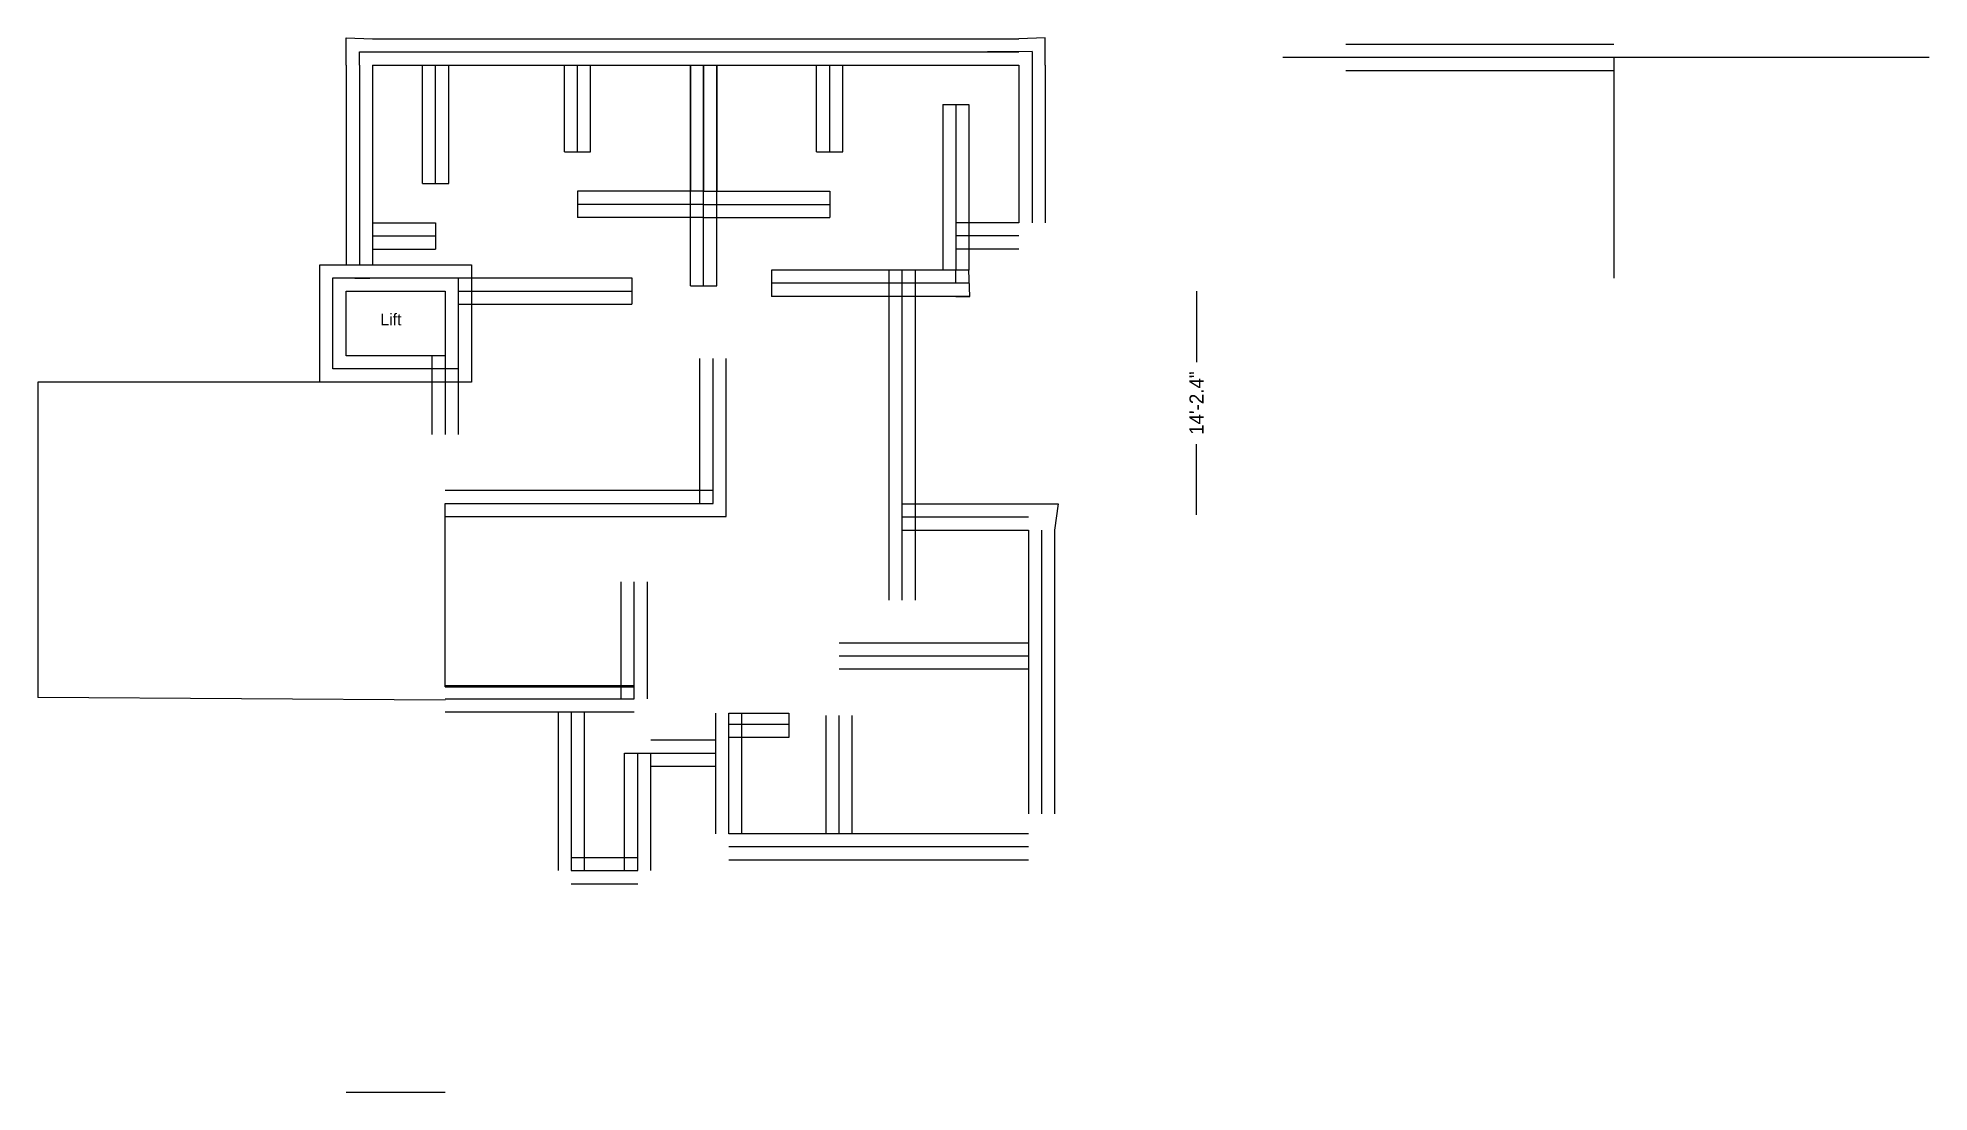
# Model space of a CAD drawing. Header units: feet. Extents: x -6511 to 2998, y 45 to 2022.
# Drawn here: x 1558 to 2998, y 45 to 848 of the extents above; entities that cross this region are included whole.
import ezdxf

# ---------------------------------------------------------------- set-up
doc = ezdxf.new("R2010")
doc.units = ezdxf.units.FT
doc.header["$MEASUREMENT"] = 0
doc.dimstyles.get("Standard").update_dxf_attribs({"dimtxt": 10.68, "dimasz": 0.18, "dimexe": 0.18, "dimexo": 0.0625, "dimgap": 0.09, "dimtad": 0, "dimdec": 1, "dimzin": 0, "dimdsep": 46, "dimlunit": 3, "dimtxsty": 'Standard', "dimcen": 0.09, "dimse1": 1, "dimse2": 1, "dimadec": 0, "dimazin": 0, "dimtfac": 1, "dimtdec": 1, "dimtofl": 0, "dimtmove": 0, "dimatfit": 3, "dimfxl": 1, "dimtolj": 1, "dimtzin": 0, "dimarcsym": 0})

msp = doc.modelspace()

# ---------------------------------------------------------------- texts
at = {"insert": (1818.94, 638), "char_height": 9, "width": 37.3913, "attachment_point": 1}
msp.add_mtext('Lift', dxfattribs=at)

# ---------------------------------------------------------------- blocks, each defined once
blk = doc.blocks.new('*D1')
at = {"color": 0, "linetype": 'Continuous', "lineweight": -2}
for p, q in [((2440.2, 654.9), (2440.2, 601.1)), ((2440.2, 484.8), (2440.2, 538.6))]:
    blk.add_line(p, q, dxfattribs=at)
at = {"color": 0, "linetype": 'Continuous'}
for points in [[(2440.2, 654.9), (2440.2, 654.9), (2440.2, 655)], [(2440.2, 484.8), (2440.2, 484.8), (2440.2, 484.7)]]:
    blk.add_solid(points, dxfattribs=at)
at = {"layer": 'Defpoints', "color": 0, "linetype": 'Continuous'}
for p in [(1944.3, 655), (1944.3, 484.7), (2440.2, 484.7)]:
    blk.add_point(p, dxfattribs=at)
at = {"color": 0, "linetype": 'Continuous', "insert": (2440.2, 569.8), "char_height": 10.68, "attachment_point": 5, "rotation": 90}
blk.add_mtext('\\A1;14\'-2.4"', dxfattribs=at)

# ---------------------------------------------------------------- dimensions: what is measured, and where the dimension line sits
at = {"linetype": 'Continuous'}
dim = msp.add_aligned_dim(p1=(1944.31, 655.03), p2=(1944.31, 484.66), distance=495.88, dimstyle='Standard', dxfattribs=at)
dim.commit()
dim.dimension.update_dxf_attribs({"geometry": '*D1', "text_midpoint": (2440.19, 569.85)})

# ---------------------------------------------------------------- linework, layer by layer
at = {"linetype": 'Continuous'}
for p, q in [((1792.98, 827.03), (1792.98, 847.77)), ((1792.98, 847.77), (1812.98, 847.03)), ((1802.98, 827.03), (1802.98, 837.03)), ((1802.98, 837.03), (1812.98, 837.03)), ((1812.98, 847.03), (1860.98, 847.03)), ((1812.98, 837.03), (1860.98, 837.03)), ((1860.98, 847.03), (2064.98, 847.03)), ((1860.98, 837.03), (2064.98, 837.03)), ((2064.98, 847.03), (2256.98, 847.03)), ((2064.98, 837.03), (2256.98, 837.03)), ((2256.98, 847.03), (2304.98, 847.03)), ((2256.98, 837.03), (2304.98, 837.03)), ((2304.98, 837.03), (2280.98, 837.03)), ((2324.98, 847.77), (2304.98, 847.03)), ((2314.98, 837.4), (2304.98, 837.03)), ((2314.98, 837.4), (2314.98, 814.01)), ((2324.98, 827.03), (2324.98, 847.77)), ((2553.91, 842.99), (2757.91, 842.99)), ((2553.91, 842.99), (2757.91, 842.99)), ((1792.98, 827.03), (1792.98, 707.03)), ((1802.98, 827.03), (1802.98, 707.03)), ((1812.98, 827.03), (1860.98, 827.03)), ((1812.98, 827.03), (1812.98, 707.03)), ((1850.98, 737.03), (1850.98, 827.03)), ((1850.98, 737.03), (1850.98, 827.03)), ((1850.98, 737.03), (1850.98, 827.03)), ((1860.98, 827.03), (2064.98, 827.03)), ((1860.98, 737.03), (1860.98, 827.03)), ((1870.98, 737.03), (1870.98, 827.03)), ((1958.98, 761.03), (1958.98, 827.03)), ((1968.98, 761.03), (1968.98, 827.03)), ((1978.98, 761.03), (1978.98, 827.03)), ((2054.98, 827.03), (2054.98, 731.03)), ((2054.98, 659.03), (2054.98, 827.03)), ((2064.98, 827.03), (2256.98, 827.03)), ((2064.98, 659.03), (2064.98, 827.03)), ((2064.98, 827.03), (2064.98, 731.03)), ((2074.98, 827.03), (2074.98, 731.03)), ((2074.98, 827.03), (2074.98, 731.03)), ((2074.98, 659.03), (2074.98, 827.03)), ((2150.98, 761.03), (2150.98, 827.03)), ((2160.98, 761.03), (2160.98, 827.03)), ((2170.98, 761.03), (2170.98, 827.03)), ((2256.98, 827.03), (2304.98, 827.03)), ((2304.98, 827.03), (2304.98, 707.03)), ((2314.98, 827.03), (2314.98, 707.03)), ((2324.98, 827.03), (2324.98, 707.03)), ((2505.91, 832.99), (2553.91, 832.99)), ((2553.91, 832.99), (2757.91, 832.99)), ((2553.91, 822.99), (2757.91, 822.99)), ((2757.91, 832.99), (2757.91, 664.99)), ((2757.91, 832.99), (2949.91, 832.99)), ((2949.91, 832.99), (2997.91, 832.99)), ((2246.98, 797.03), (2246.98, 671.03)), ((2246.98, 797.03), (2266.98, 797.03)), ((2256.98, 797.03), (2256.98, 671.03)), ((2266.98, 797.03), (2266.98, 671.03)), ((2266.98, 797.03), (2266.98, 671.03)), ((1958.98, 761.03), (1978.98, 761.03)), ((2150.98, 761.03), (2170.98, 761.03)), ((1850.98, 737.03), (1870.98, 737.03)), ((2064.98, 731.03), (1968.98, 731.03)), ((1968.98, 731.03), (1968.98, 711.03)), ((2064.98, 721.03), (1968.98, 721.03)), ((2064.98, 731.03), (2160.98, 731.03)), ((2064.98, 721.03), (2160.98, 721.03)), ((2160.98, 731.03), (2160.98, 711.03)), ((1792.98, 707.03), (1792.98, 675.03)), ((1802.98, 707.03), (1802.98, 675.03)), ((1812.98, 707.03), (1860.98, 707.03)), ((1812.98, 707.03), (1812.98, 675.03)), ((1860.98, 707.03), (1860.98, 687.03)), ((2064.98, 711.03), (1968.98, 711.03)), ((2064.98, 711.03), (2160.98, 711.03)), ((2304.98, 707.03), (2256.98, 707.03)), ((1812.98, 697.03), (1860.98, 697.03)), ((2304.98, 697.03), (2256.98, 697.03)), ((1812.98, 687.03), (1860.98, 687.03)), ((2304.98, 687.03), (2256.98, 687.03)), ((1878.19, 665.03), (2010.43, 665.03)), ((2010.43, 665.03), (2010.43, 645.03)), ((2266.98, 671.03), (2116.79, 671.03)), ((2116.79, 671.03), (2116.79, 651.03)), ((2206.19, 485.81), (2206.19, 671.03)), ((2216.19, 485.81), (2216.19, 671.03)), ((2226.19, 485.81), (2226.19, 671.03)), ((2256.98, 661.03), (2256.98, 671.03)), ((2267.71, 651.03), (2266.98, 671.03)), ((1878.19, 655.03), (2010.43, 655.03)), ((2054.98, 659.03), (2074.98, 659.03)), ((2266.98, 661.03), (2116.79, 661.03)), ((2266.98, 651.03), (2116.79, 651.03)), ((2256.98, 651.03), (2267.71, 651.03)), ((1878.19, 645.03), (2010.43, 645.03)), ((1858.19, 605.81), (1858.19, 545.81)), ((1868.19, 605.81), (1868.19, 545.81)), ((1878.19, 605.81), (1878.19, 545.81)), ((1878.19, 605.81), (1878.19, 545.81)), ((1878.19, 605.81), (1878.19, 545.81)), ((1878.19, 605.81), (1878.19, 545.81)), ((2062.19, 493.45), (2062.19, 603.75)), ((2072.19, 493.45), (2072.19, 603.75)), ((2082.19, 493.45), (2082.19, 603.75)), ((1858.19, 585.81), (1558.19, 585.81)), ((1558.19, 585.81), (1558.19, 345.81)), ((1868.19, 503.45), (2072.19, 503.45)), ((1868.19, 353.81), (1868.19, 493.45)), ((1868.19, 493.45), (2072.19, 493.45)), ((2082.19, 483.45), (2082.19, 493.45)), ((2216.19, 493.25), (2312.19, 493.25)), ((2312.19, 493.25), (2334.87, 493.25)), ((2334.87, 493.25), (2332.19, 473.25)), ((1868.19, 483.45), (2072.19, 483.45)), ((2072.19, 483.45), (2082.19, 483.45)), ((2206.19, 419.81), (2206.19, 485.81)), ((2216.19, 419.81), (2216.19, 485.81)), ((2216.19, 483.25), (2312.19, 483.25)), ((2226.19, 419.81), (2226.19, 485.81)), ((2216.19, 473.25), (2312.19, 473.25)), ((2312.19, 473.25), (2312.19, 377.25)), ((2322.19, 473.25), (2322.19, 377.25)), ((2332.19, 473.25), (2332.19, 377.25)), ((2002.19, 344.84), (2002.19, 433.9)), ((2012.19, 344.84), (2012.19, 433.9)), ((2022.19, 344.84), (2022.19, 433.9)), ((2312.19, 387.25), (2168.19, 387.25)), ((2312.19, 377.25), (2168.19, 377.25)), ((2312.19, 377.25), (2216.19, 377.25)), ((2312.19, 377.25), (2312.19, 257.25)), ((2322.19, 377.25), (2322.19, 257.25)), ((2332.19, 377.25), (2332.19, 257.25)), ((2312.19, 367.25), (2168.19, 367.25)), ((2312.19, 367.25), (2168.19, 367.25)), ((1868.19, 343.81), (1558.19, 345.81)), ((1868.19, 354.84), (2012.19, 354.84)), ((1868.19, 353.81), (2012.19, 353.81)), ((2012.19, 353.81), (1964.19, 353.81)), ((1868.19, 344.84), (2012.19, 344.84)), ((1868.19, 334.84), (2012.19, 334.84)), ((1954.19, 334.07), (1954.19, 214.07)), ((1964.19, 334.07), (1964.19, 214.07)), ((1974.19, 334.07), (1974.19, 214.07)), ((2074.19, 242.14), (2074.19, 333.99)), ((2074.19, 242.14), (2074.19, 333.99)), ((2074.19, 242.14), (2074.19, 333.99)), ((2074.19, 242.14), (2074.19, 333.99)), ((2074.19, 242.14), (2074.19, 333.99)), ((2084.19, 242.14), (2084.19, 333.99)), ((2084.19, 333.99), (2129.97, 333.99)), ((2094.19, 242.14), (2094.19, 333.99)), ((2129.97, 333.99), (2129.97, 315.38)), ((2158.19, 242.14), (2158.19, 332.14)), ((2168.19, 242.14), (2168.19, 332.14)), ((2178.19, 242.14), (2178.19, 332.14)), ((2129.97, 325.38), (2084.19, 325.38)), ((2004.86, 214.07), (2004.86, 303.52)), ((2004.86, 303.52), (2024.86, 303.52)), ((2014.86, 214.07), (2014.86, 303.52)), ((2024.86, 313.52), (2074.19, 313.52)), ((2024.86, 214.07), (2024.86, 303.52)), ((2024.86, 303.52), (2074.19, 303.52)), ((2129.97, 315.38), (2084.19, 315.38)), ((2024.86, 293.52), (2074.19, 293.52)), ((2168.19, 242.14), (2084.19, 242.14)), ((2168.19, 242.14), (2084.19, 242.14)), ((2168.19, 232.14), (2084.19, 232.14)), ((2312.19, 242.14), (2168.19, 242.14)), ((2312.19, 232.14), (2168.19, 232.14)), ((1964.19, 224.07), (2014.86, 224.07)), ((2168.19, 222.14), (2084.19, 222.14)), ((2312.19, 222.14), (2168.19, 222.14)), ((1964.19, 214.07), (2014.86, 214.07)), ((1964.19, 204.07), (2014.86, 204.07))]:
    msp.add_line(p, q, dxfattribs=at)
for p, q in [((1799.54, 664.92), (1811.01, 664.92)), ((1799.57, 655.06), (1799.57, 655.03)), ((1792.96, 45.49), (1868.31, 45.49)), ((1792.96, 45.49), (1868.31, 45.49)), ((1792.96, 45.49), (1868.31, 45.49))]:
    msp.add_line(p, q)
for points in [[(1772.84, 675.03), (1888.19, 675.03), (1888.19, 585.81), (1772.84, 585.81)], [(1782.84, 665.03), (1878.19, 665.03), (1878.19, 595.81), (1782.84, 595.81)], [(1792.84, 655.03), (1868.19, 655.03), (1868.19, 605.81), (1792.84, 605.81)]]:
    msp.add_lwpolyline(points, close=True)

msp.set_redraw_order([(e.dxf.handle, doc.entitydb.next_handle()) for e in msp.query("TEXT MTEXT ATTDEF DIMENSION ARC_DIMENSION")])  # texts and dimensions are drawn at this point

doc.saveas('drawing.dxf')
